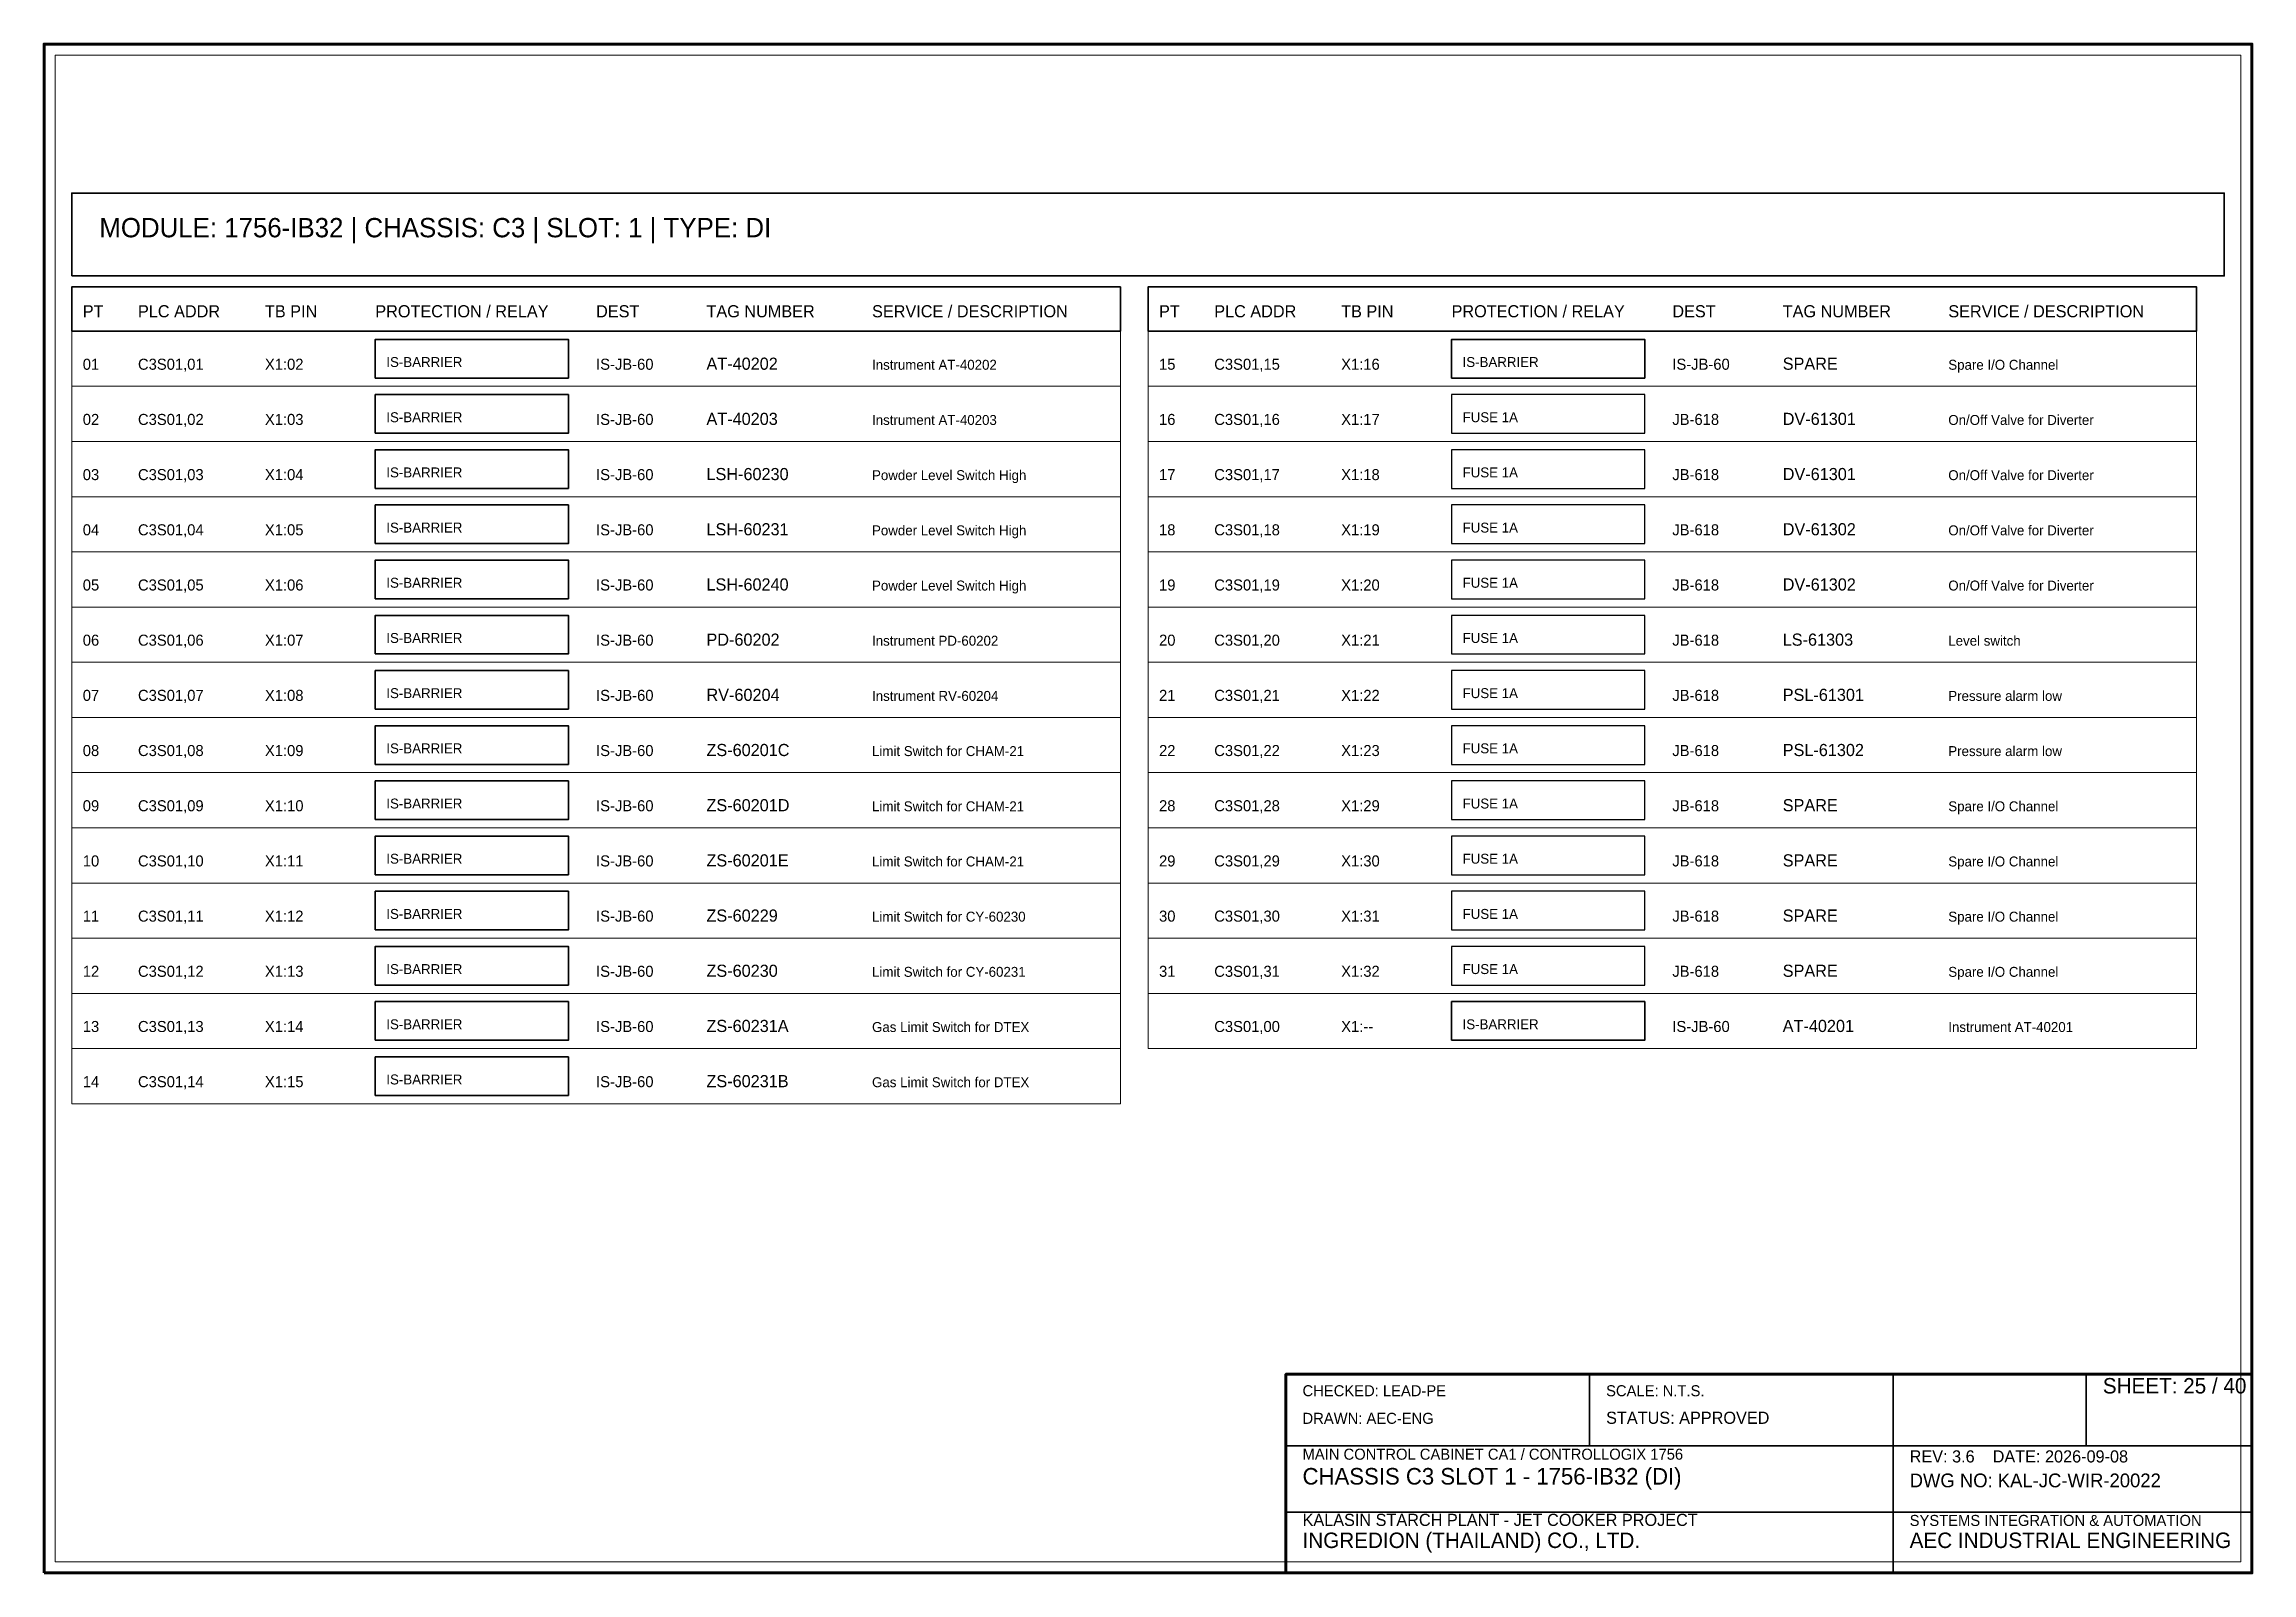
# Model space of a CAD drawing. Header units: millimetres. Extents: x 0 to 2200, y -2240 to 277.
# Drawn here: x 1800 to 2200, y -1280 to -1003 of the extents above; entities that cross this region are included whole.
import ezdxf

# ---------------------------------------------------------------- set-up
doc = ezdxf.new("R2010")
doc.units = ezdxf.units.MM
for name, color, linetype, lineweight in [('0_BORDER', 7, 'Continuous', 70), ('0_TITLE_BLOCK', 4, 'Continuous', 35), ('IE-CABLE', 6, 'Continuous', 25), ('IE-EQUIP', 2, 'Continuous', 35), ('IE-WIRE', 1, 'Continuous', 25), ('IS_BARRIERS', 140, 'Continuous', 35), ('NOTATIONS', 8, 'Continuous', 18), ('TER', 3, 'Continuous', 35), ('TEXTS', 7, 'Continuous', 25)]:
    doc.layers.add(name, color=color, linetype=linetype, lineweight=lineweight)

msp = doc.modelspace()

# ---------------------------------------------------------------- texts
at = {"layer": '0_TITLE_BLOCK'}
for s, height, p in [('MODULE: 1756-IB32 | CHASSIS: C3 | SLOT: 1 | TYPE: DI', 3.5, (1810, -1038)), ('PT', 2.2, (1807, -1052.5)), ('PLC ADDR', 2.2, (1817, -1052.5)), ('TB PIN', 2.2, (1840, -1052.5)), ('PROTECTION / RELAY', 2.2, (1860, -1052.5)), ('DEST', 2.2, (1900, -1052.5)), ('TAG NUMBER', 2.2, (1920, -1052.5)), ('SERVICE / DESCRIPTION', 2.2, (1950, -1052.5)), ('PT', 2.2, (2002, -1052.5)), ('PLC ADDR', 2.2, (2012, -1052.5)), ('TB PIN', 2.2, (2035, -1052.5)), ('PROTECTION / RELAY', 2.2, (2055, -1052.5)), ('DEST', 2.2, (2095, -1052.5)), ('TAG NUMBER', 2.2, (2115, -1052.5)), ('SERVICE / DESCRIPTION', 2.2, (2145, -1052.5)), ('SHEET: 25 / 40', 2.8, (2173, -1247.5)), ('STATUS: APPROVED', 2.2, (2083, -1253)), ('CHASSIS C3 SLOT 1 - 1756-IB32 (DI)', 3, (2028, -1264)), ('INGREDION (THAILAND) CO., LTD.', 2.8, (2028, -1275.5)), ('AEC INDUSTRIAL ENGINEERING', 2.8, (2138, -1275.5))]:
    msp.add_text(s, height=height, dxfattribs=at).set_placement(p)
at = {"layer": 'IE-CABLE'}
for s, p in [('IS-JB-60', (1900, -1062)), ('IS-JB-60', (2095, -1062)), ('IS-JB-60', (1900, -1072)), ('JB-618', (2095, -1072)), ('IS-JB-60', (1900, -1082)), ('JB-618', (2095, -1082)), ('IS-JB-60', (1900, -1092)), ('JB-618', (2095, -1092)), ('IS-JB-60', (1900, -1102)), ('JB-618', (2095, -1102)), ('IS-JB-60', (1900, -1112)), ('JB-618', (2095, -1112)), ('IS-JB-60', (1900, -1122)), ('JB-618', (2095, -1122)), ('IS-JB-60', (1900, -1132)), ('JB-618', (2095, -1132)), ('IS-JB-60', (1900, -1142)), ('JB-618', (2095, -1142)), ('IS-JB-60', (1900, -1152)), ('JB-618', (2095, -1152)), ('IS-JB-60', (1900, -1162)), ('JB-618', (2095, -1162)), ('IS-JB-60', (1900, -1172)), ('JB-618', (2095, -1172)), ('IS-JB-60', (1900, -1182)), ('IS-JB-60', (2095, -1182)), ('IS-JB-60', (1900, -1192))]:
    msp.add_text(s, height=2, dxfattribs=at).set_placement(p)
at = {"layer": 'IE-WIRE'}
for p in [(2057, -1071.5), (2057, -1081.5), (2057, -1091.5), (2057, -1101.5), (2057, -1111.5), (2057, -1121.5), (2057, -1131.5), (2057, -1141.5), (2057, -1151.5), (2057, -1161.5), (2057, -1171.5)]:
    msp.add_text('FUSE 1A', height=1.8, dxfattribs=at).set_placement(p)
at = {"layer": 'IS_BARRIERS'}
for p in [(1862, -1061.5), (2057, -1061.5), (1862, -1071.5), (1862, -1081.5), (1862, -1091.5), (1862, -1101.5), (1862, -1111.5), (1862, -1121.5), (1862, -1131.5), (1862, -1141.5), (1862, -1151.5), (1862, -1161.5), (1862, -1171.5), (1862, -1181.5), (2057, -1181.5), (1862, -1191.5)]:
    msp.add_text('IS-BARRIER', height=1.8, dxfattribs=at).set_placement(p)
at = {"layer": 'TER'}
for s, p in [('X1:02', (1840, -1062)), ('X1:16', (2035, -1062)), ('X1:03', (1840, -1072)), ('X1:17', (2035, -1072)), ('X1:04', (1840, -1082)), ('X1:18', (2035, -1082)), ('X1:05', (1840, -1092)), ('X1:19', (2035, -1092)), ('X1:06', (1840, -1102)), ('X1:20', (2035, -1102)), ('X1:07', (1840, -1112)), ('X1:21', (2035, -1112)), ('X1:08', (1840, -1122)), ('X1:22', (2035, -1122)), ('X1:09', (1840, -1132)), ('X1:23', (2035, -1132)), ('X1:10', (1840, -1142)), ('X1:29', (2035, -1142)), ('X1:11', (1840, -1152)), ('X1:30', (2035, -1152)), ('X1:12', (1840, -1162)), ('X1:31', (2035, -1162)), ('X1:13', (1840, -1172)), ('X1:32', (2035, -1172)), ('X1:14', (1840, -1182)), ('X1:--', (2035, -1182)), ('X1:15', (1840, -1192))]:
    msp.add_text(s, height=2, dxfattribs=at).set_placement(p)
at = {"layer": 'TEXTS'}
for s, height, p in [('01', 2, (1807, -1062)), ('C3S01,01', 2, (1817, -1062)), ('AT-40202', 2.2, (1920, -1062)), ('15', 2, (2002, -1062)), ('C3S01,15', 2, (2012, -1062)), ('SPARE', 2.2, (2115, -1062)), ('Instrument AT-40202', 1.8, (1950, -1062)), ('Spare I/O Channel', 1.8, (2145, -1062)), ('02', 2, (1807, -1072)), ('C3S01,02', 2, (1817, -1072)), ('AT-40203', 2.2, (1920, -1072)), ('Instrument AT-40203', 1.8, (1950, -1072)), ('16', 2, (2002, -1072)), ('C3S01,16', 2, (2012, -1072)), ('DV-61301', 2.2, (2115, -1072)), ('On/Off Valve for Diverter', 1.8, (2145, -1072)), ('03', 2, (1807, -1082)), ('C3S01,03', 2, (1817, -1082)), ('LSH-60230', 2.2, (1920, -1082)), ('17', 2, (2002, -1082)), ('C3S01,17', 2, (2012, -1082)), ('DV-61301', 2.2, (2115, -1082)), ('Powder Level Switch High ', 1.8, (1950, -1082)), ('On/Off Valve for Diverter', 1.8, (2145, -1082)), ('04', 2, (1807, -1092)), ('C3S01,04', 2, (1817, -1092)), ('LSH-60231', 2.2, (1920, -1092)), ('Powder Level Switch High ', 1.8, (1950, -1092)), ('18', 2, (2002, -1092)), ('C3S01,18', 2, (2012, -1092)), ('DV-61302', 2.2, (2115, -1092)), ('On/Off Valve for Diverter', 1.8, (2145, -1092)), ('05', 2, (1807, -1102)), ('C3S01,05', 2, (1817, -1102)), ('LSH-60240', 2.2, (1920, -1102)), ('19', 2, (2002, -1102)), ('C3S01,19', 2, (2012, -1102)), ('DV-61302', 2.2, (2115, -1102)), ('Powder Level Switch High ', 1.8, (1950, -1102)), ('On/Off Valve for Diverter', 1.8, (2145, -1102)), ('06', 2, (1807, -1112)), ('C3S01,06', 2, (1817, -1112)), ('PD-60202', 2.2, (1920, -1112)), ('Instrument PD-60202', 1.8, (1950, -1112)), ('20', 2, (2002, -1112)), ('C3S01,20', 2, (2012, -1112)), ('LS-61303', 2.2, (2115, -1112)), ('Level switch', 1.8, (2145, -1112)), ('07', 2, (1807, -1122)), ('C3S01,07', 2, (1817, -1122)), ('RV-60204', 2.2, (1920, -1122)), ('21', 2, (2002, -1122)), ('C3S01,21', 2, (2012, -1122)), ('PSL-61301', 2.2, (2115, -1122)), ('Instrument RV-60204', 1.8, (1950, -1122)), ('Pressure alarm low', 1.8, (2145, -1122)), ('08', 2, (1807, -1132)), ('C3S01,08', 2, (1817, -1132)), ('ZS-60201C', 2.2, (1920, -1132)), ('Limit Switch for CHAM-21 ', 1.8, (1950, -1132)), ('22', 2, (2002, -1132)), ('C3S01,22', 2, (2012, -1132)), ('PSL-61302', 2.2, (2115, -1132)), ('Pressure alarm low', 1.8, (2145, -1132)), ('09', 2, (1807, -1142)), ('C3S01,09', 2, (1817, -1142)), ('ZS-60201D', 2.2, (1920, -1142)), ('28', 2, (2002, -1142)), ('C3S01,28', 2, (2012, -1142)), ('SPARE', 2.2, (2115, -1142)), ('Limit Switch for CHAM-21 ', 1.8, (1950, -1142)), ('Spare I/O Channel', 1.8, (2145, -1142)), ('10', 2, (1807, -1152)), ('C3S01,10', 2, (1817, -1152)), ('ZS-60201E', 2.2, (1920, -1152)), ('Limit Switch for CHAM-21 ', 1.8, (1950, -1152)), ('29', 2, (2002, -1152)), ('C3S01,29', 2, (2012, -1152)), ('SPARE', 2.2, (2115, -1152)), ('Spare I/O Channel', 1.8, (2145, -1152)), ('11', 2, (1807, -1162)), ('C3S01,11', 2, (1817, -1162)), ('ZS-60229', 2.2, (1920, -1162)), ('30', 2, (2002, -1162)), ('C3S01,30', 2, (2012, -1162)), ('SPARE', 2.2, (2115, -1162)), ('Limit Switch for CY-60230', 1.8, (1950, -1162)), ('Spare I/O Channel', 1.8, (2145, -1162)), ('12', 2, (1807, -1172)), ('C3S01,12', 2, (1817, -1172)), ('ZS-60230', 2.2, (1920, -1172)), ('Limit Switch for CY-60231', 1.8, (1950, -1172)), ('31', 2, (2002, -1172)), ('C3S01,31', 2, (2012, -1172)), ('SPARE', 2.2, (2115, -1172)), ('Spare I/O Channel', 1.8, (2145, -1172)), ('13', 2, (1807, -1182)), ('C3S01,13', 2, (1817, -1182)), ('ZS-60231A', 2.2, (1920, -1182)), ('C3S01,00', 2, (2012, -1182)), ('AT-40201', 2.2, (2115, -1182)), ('Gas Limit Switch for DTEX', 1.8, (1950, -1182)), ('Instrument AT-40201', 1.8, (2145, -1182)), ('14', 2, (1807, -1192)), ('C3S01,14', 2, (1817, -1192)), ('ZS-60231B', 2.2, (1920, -1192)), ('Gas Limit Switch for DTEX', 1.8, (1950, -1192)), ('CHECKED: LEAD-PE', 2, (2028, -1248)), ('SCALE: N.T.S.', 2, (2083, -1248)), ('DRAWN: AEC-ENG', 2, (2028, -1253)), ('MAIN CONTROL CABINET CA1 / CONTROLLOGIX 1756', 2, (2028, -1259.5)), ('REV: 3.6    DATE: 2026-09-08', 2.2, (2138, -1260)), ('DWG NO: KAL-JC-WIR-20022', 2.5, (2138, -1264.5)), ('KALASIN STARCH PLANT - JET COOKER PROJECT', 2.2, (2028, -1271.5)), ('SYSTEMS INTEGRATION & AUTOMATION', 2, (2138, -1271.5))]:
    msp.add_text(s, height=height, dxfattribs=at).set_placement(p)

# ---------------------------------------------------------------- linework, layer by layer
at = {"layer": '0_BORDER'}
for points in [[(1800, -1280), (2200, -1280), (2200, -1003), (1800, -1003)], [(2025, -1280), (2200, -1280), (2200, -1244), (2025, -1244)]]:
    msp.add_lwpolyline(points, close=True, dxfattribs=at)
at = {"layer": '0_TITLE_BLOCK'}
for p, q in [((2080, -1257), (2080, -1244)), ((2135, -1257), (2135, -1244)), ((2170, -1257), (2170, -1244)), ((2025, -1257), (2200, -1257)), ((2135, -1280), (2135, -1257)), ((2025, -1269), (2200, -1269))]:
    msp.add_line(p, q, dxfattribs=at)
for points in [[(1805, -1055), (1995, -1055), (1995, -1047), (1805, -1047)], [(2000, -1055), (2190, -1055), (2190, -1047), (2000, -1047)]]:
    msp.add_lwpolyline(points, close=True, dxfattribs=at)
at = {"layer": 'IE-EQUIP'}
msp.add_lwpolyline([(1805, -1045), (2195, -1045), (2195, -1030), (1805, -1030)], close=True, dxfattribs=at)
at = {"layer": 'IE-WIRE'}
for points in [[(2055, -1073.5), (2090, -1073.5), (2090, -1066.5), (2055, -1066.5)], [(2055, -1083.5), (2090, -1083.5), (2090, -1076.5), (2055, -1076.5)], [(2055, -1093.5), (2090, -1093.5), (2090, -1086.5), (2055, -1086.5)], [(2055, -1103.5), (2090, -1103.5), (2090, -1096.5), (2055, -1096.5)], [(2055, -1113.5), (2090, -1113.5), (2090, -1106.5), (2055, -1106.5)], [(2055, -1123.5), (2090, -1123.5), (2090, -1116.5), (2055, -1116.5)], [(2055, -1133.5), (2090, -1133.5), (2090, -1126.5), (2055, -1126.5)], [(2055, -1143.5), (2090, -1143.5), (2090, -1136.5), (2055, -1136.5)], [(2055, -1153.5), (2090, -1153.5), (2090, -1146.5), (2055, -1146.5)], [(2055, -1163.5), (2090, -1163.5), (2090, -1156.5), (2055, -1156.5)], [(2055, -1173.5), (2090, -1173.5), (2090, -1166.5), (2055, -1166.5)]]:
    msp.add_lwpolyline(points, close=True, dxfattribs=at)
at = {"layer": 'IS_BARRIERS'}
for points in [[(1860, -1063.5), (1895, -1063.5), (1895, -1056.5), (1860, -1056.5)], [(2055, -1063.5), (2090, -1063.5), (2090, -1056.5), (2055, -1056.5)], [(1860, -1073.5), (1895, -1073.5), (1895, -1066.5), (1860, -1066.5)], [(1860, -1083.5), (1895, -1083.5), (1895, -1076.5), (1860, -1076.5)], [(1860, -1093.5), (1895, -1093.5), (1895, -1086.5), (1860, -1086.5)], [(1860, -1103.5), (1895, -1103.5), (1895, -1096.5), (1860, -1096.5)], [(1860, -1113.5), (1895, -1113.5), (1895, -1106.5), (1860, -1106.5)], [(1860, -1123.5), (1895, -1123.5), (1895, -1116.5), (1860, -1116.5)], [(1860, -1133.5), (1895, -1133.5), (1895, -1126.5), (1860, -1126.5)], [(1860, -1143.5), (1895, -1143.5), (1895, -1136.5), (1860, -1136.5)], [(1860, -1153.5), (1895, -1153.5), (1895, -1146.5), (1860, -1146.5)], [(1860, -1163.5), (1895, -1163.5), (1895, -1156.5), (1860, -1156.5)], [(1860, -1173.5), (1895, -1173.5), (1895, -1166.5), (1860, -1166.5)], [(1860, -1183.5), (1895, -1183.5), (1895, -1176.5), (1860, -1176.5)], [(2055, -1183.5), (2090, -1183.5), (2090, -1176.5), (2055, -1176.5)], [(1860, -1193.5), (1895, -1193.5), (1895, -1186.5), (1860, -1186.5)]]:
    msp.add_lwpolyline(points, close=True, dxfattribs=at)
at = {"layer": 'NOTATIONS'}
for points in [[(1802, -1278), (2198, -1278), (2198, -1005), (1802, -1005)], [(1805, -1065), (1995, -1065), (1995, -1055), (1805, -1055)], [(2000, -1065), (2190, -1065), (2190, -1055), (2000, -1055)], [(1805, -1075), (1995, -1075), (1995, -1065), (1805, -1065)], [(2000, -1075), (2190, -1075), (2190, -1065), (2000, -1065)], [(1805, -1085), (1995, -1085), (1995, -1075), (1805, -1075)], [(2000, -1085), (2190, -1085), (2190, -1075), (2000, -1075)], [(1805, -1095), (1995, -1095), (1995, -1085), (1805, -1085)], [(2000, -1095), (2190, -1095), (2190, -1085), (2000, -1085)], [(1805, -1105), (1995, -1105), (1995, -1095), (1805, -1095)], [(2000, -1105), (2190, -1105), (2190, -1095), (2000, -1095)], [(1805, -1115), (1995, -1115), (1995, -1105), (1805, -1105)], [(2000, -1115), (2190, -1115), (2190, -1105), (2000, -1105)], [(1805, -1125), (1995, -1125), (1995, -1115), (1805, -1115)], [(2000, -1125), (2190, -1125), (2190, -1115), (2000, -1115)], [(1805, -1135), (1995, -1135), (1995, -1125), (1805, -1125)], [(2000, -1135), (2190, -1135), (2190, -1125), (2000, -1125)], [(1805, -1145), (1995, -1145), (1995, -1135), (1805, -1135)], [(2000, -1145), (2190, -1145), (2190, -1135), (2000, -1135)], [(1805, -1155), (1995, -1155), (1995, -1145), (1805, -1145)], [(2000, -1155), (2190, -1155), (2190, -1145), (2000, -1145)], [(1805, -1165), (1995, -1165), (1995, -1155), (1805, -1155)], [(2000, -1165), (2190, -1165), (2190, -1155), (2000, -1155)], [(1805, -1175), (1995, -1175), (1995, -1165), (1805, -1165)], [(2000, -1175), (2190, -1175), (2190, -1165), (2000, -1165)], [(1805, -1185), (1995, -1185), (1995, -1175), (1805, -1175)], [(2000, -1185), (2190, -1185), (2190, -1175), (2000, -1175)], [(1805, -1195), (1995, -1195), (1995, -1185), (1805, -1185)]]:
    msp.add_lwpolyline(points, close=True, dxfattribs=at)

msp.set_redraw_order([(e.dxf.handle, doc.entitydb.next_handle()) for e in msp.query("TEXT MTEXT ATTDEF DIMENSION ARC_DIMENSION")])  # texts and dimensions are drawn at this point

doc.saveas('drawing.dxf')
